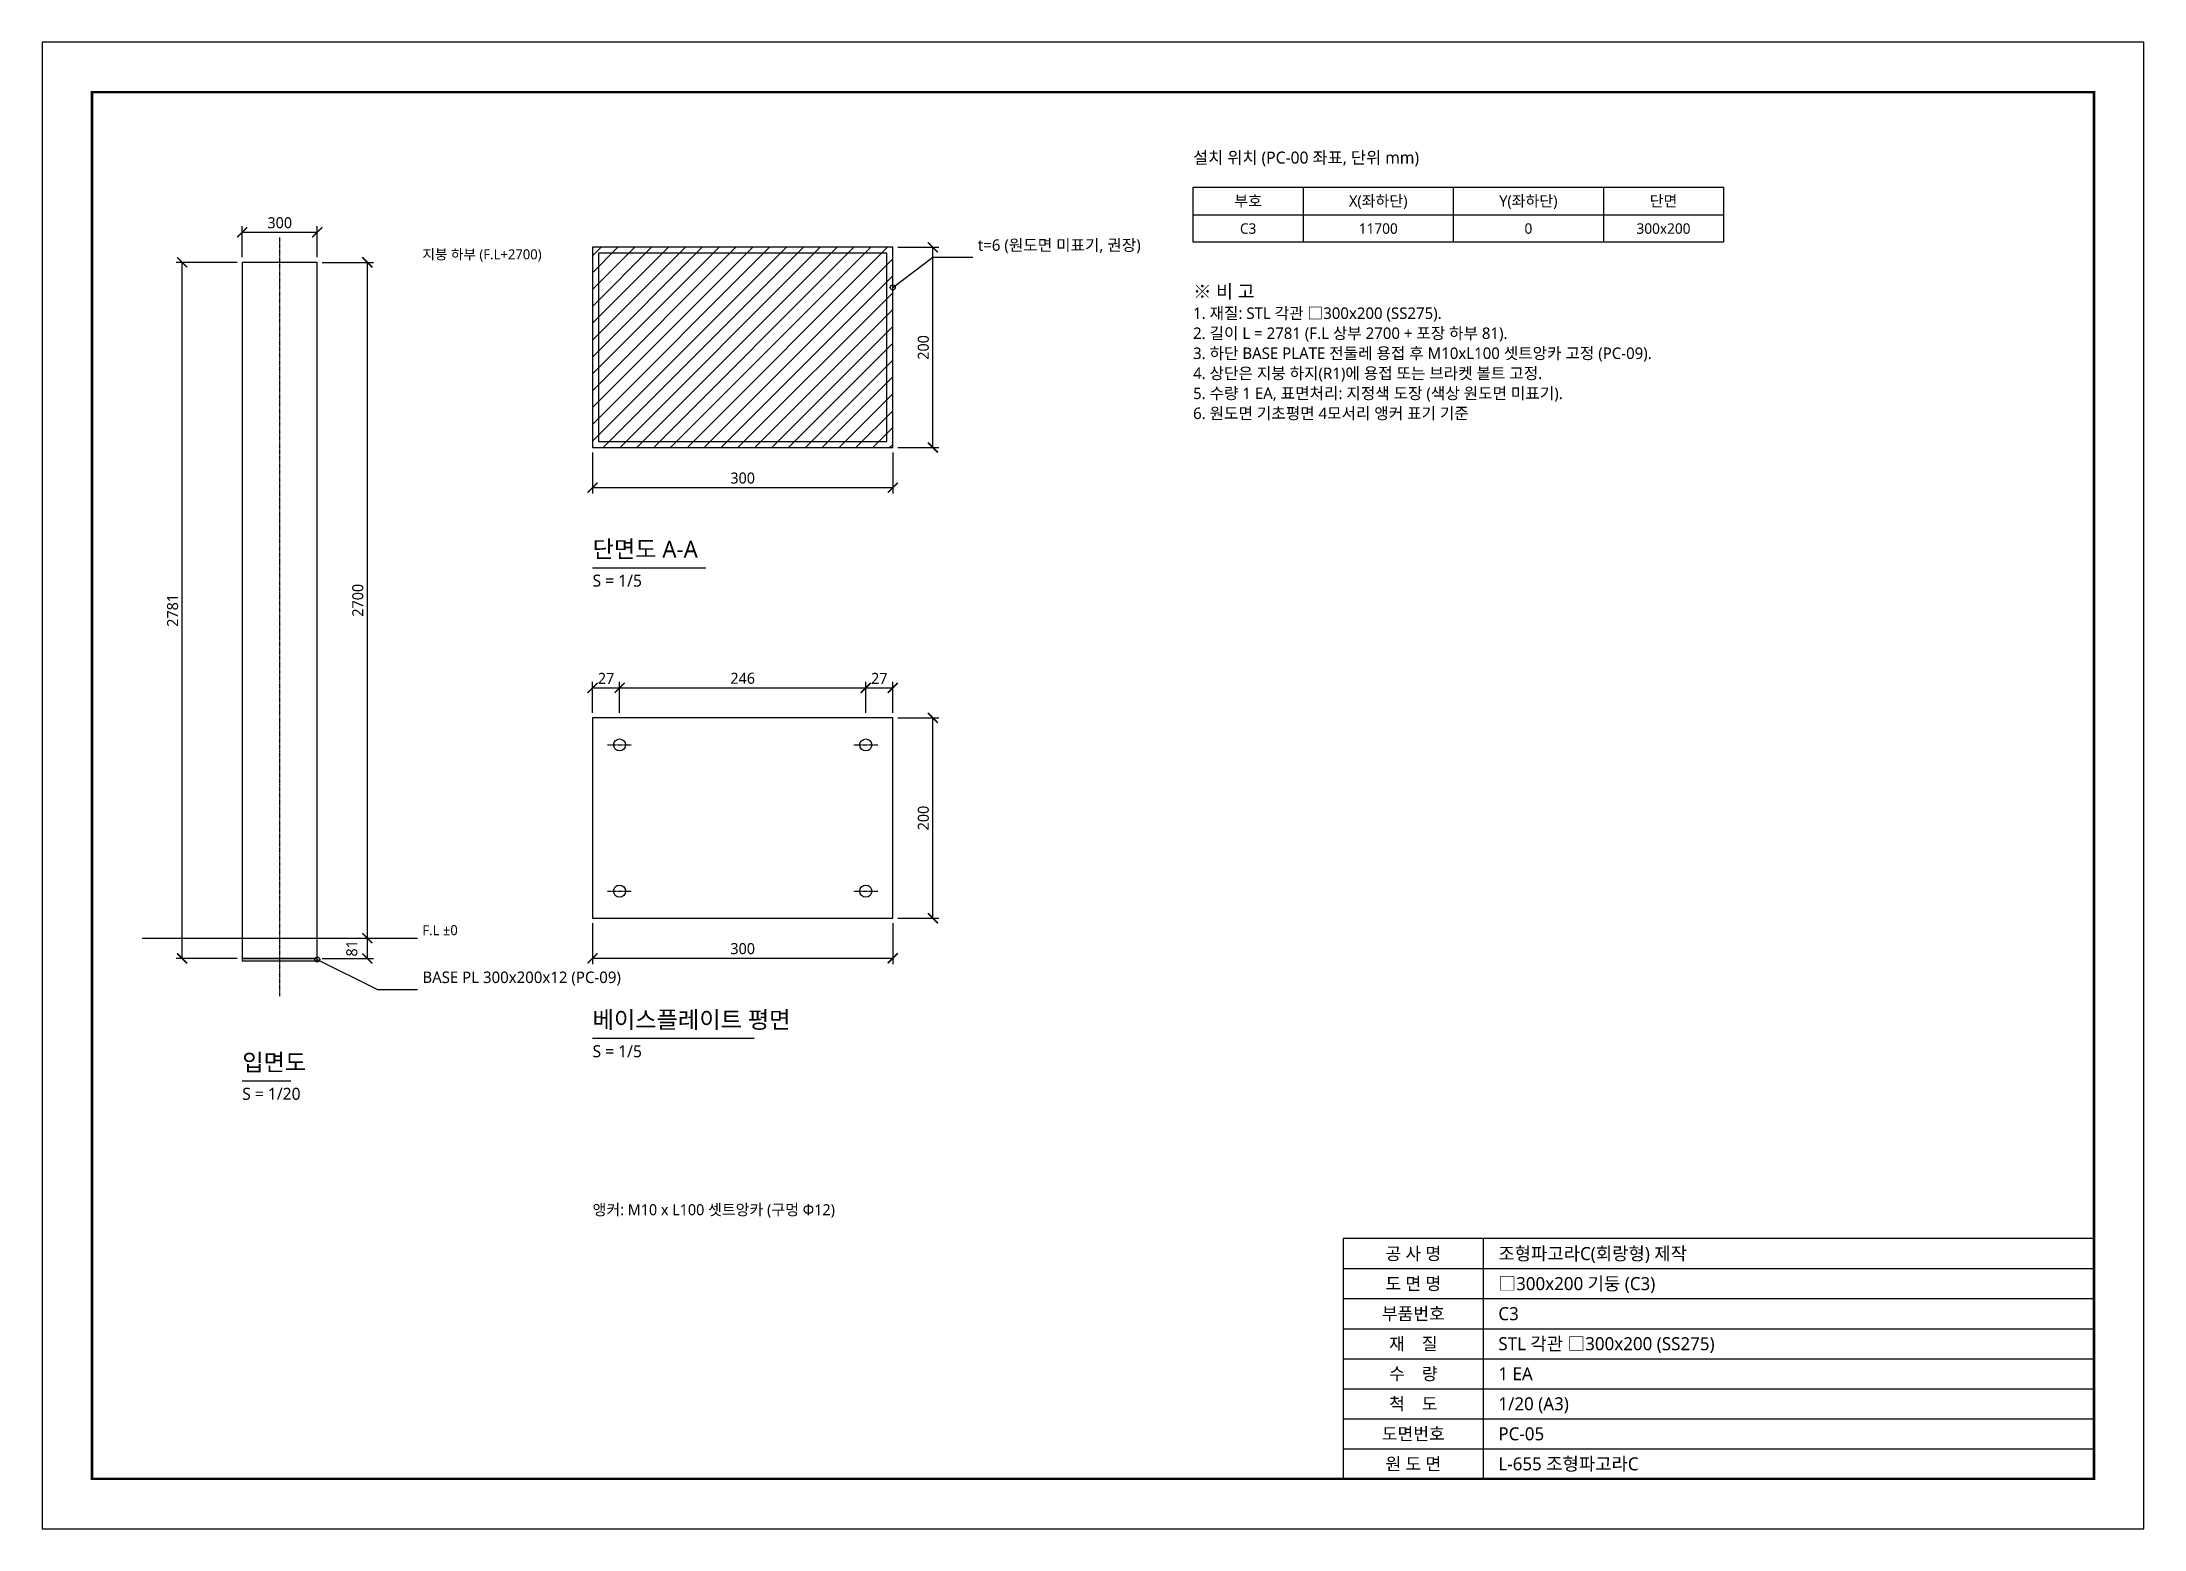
# Model space of a CAD drawing. Header units: millimetres. Extents: x 0 to 650420, y 0 to 14850.
# Drawn here: x 250000 to 258400, y 0 to 5940 of the extents above; entities that cross this region are included whole.
import ezdxf
from ezdxf.enums import TextEntityAlignment as Align

# ---------------------------------------------------------------- set-up
doc = ezdxf.new("R2010")
doc.units = ezdxf.units.MM
doc.linetypes.add('CENTER', pattern=[5.08, 3.175, -0.635, 0.635, -0.635])
for name, color, linetype in [('CENTER', 1, 'CENTER'), ('DIM', 3, 'Continuous'), ('FRAME', 7, 'Continuous'), ('HATCH', 8, 'Continuous'), ('NOTE', 1, 'Continuous'), ('OUTLINE', 7, 'Continuous'), ('TEXT', 7, 'Continuous'), ('THIN', 8, 'Continuous')]:
    doc.layers.add(name, color=color, linetype=linetype)
doc.styles.add('KOR', font='NanumGothic.ttf')
doc.dimstyles.new('PART', dxfattribs={"dimtxt": 2.2, "dimasz": 2, "dimexe": 1.2, "dimexo": 1, "dimgap": 0.8, "dimtad": 1, "dimdec": 1, "dimlfac": 100, "dimdsep": 46, "dimtxsty": 'KOR', "dimblk": 'ARCHTICK', "dimcen": 2.5, "dimclrd": 3, "dimclre": 3, "dimclrt": 3, "dimazin": 3, "dimtfac": 0.5, "dimtmove": 2, "dimatfit": 3})

msp = doc.modelspace()

# ---------------------------------------------------------------- texts
at = {"layer": 'TEXT', "style": 'KOR'}
for s, height, p in [('설치 위치 (PC-00 좌표, 단위 mm)', 48, (254600, 5440)), ('t=6 (원도면 미표기, 권장)', 46, (253740, 5092)), ('지붕 하부 (F.L+2700)', 40, (251520, 5060)), ('※ 비 고', 54, (254600, 4900)), ('1. 재질: STL 각관 □300x200 (SS275).', 46, (254600, 4820)), ('2. 길이 L = 2781 (F.L 상부 2700 + 포장 하부 81).', 46, (254600, 4740)), ('3. 하단 BASE PLATE 전둘레 용접 후 M10xL100 셋트앙카 고정 (PC-09).', 46, (254600, 4660)), ('4. 상단은 지붕 하지(R1)에 용접 또는 브라켓 볼트 고정.', 46, (254600, 4580)), ('5. 수량 1 EA, 표면처리: 지정색 도장 (색상 원도면 미표기).', 46, (254600, 4500)), ('6. 원도면 기초평면 4모서리 앵커 표기 기준', 46, (254600, 4420)), ('단면도 A-A', 68, (252200, 3860)), ('S = 1/5', 48, (252200, 3750)), ('F.L ±0', 40, (251520, 2360)), ('BASE PL 300x200x12 (PC-09)', 46, (251520, 2167)), ('베이스플레이트 평면', 68, (252200, 1980)), ('S = 1/5', 48, (252200, 1870)), ('입면도', 68, (250800, 1810)), ('S = 1/20', 48, (250800, 1700)), ('앵커: M10 x L100 셋트앙카 (구멍 Φ12)', 44, (252200, 1240))]:
    msp.add_text(s, height=height, dxfattribs=at).set_placement(p, align=Align.BOTTOM_LEFT)
for s, height, p in [('부호', 44, (254820, 5305)), ('X(좌하단)', 44, (255340, 5305)), ('Y(좌하단)', 44, (255940, 5305)), ('단면', 44, (256480, 5305)), ('C3', 41.8, (254820, 5195)), ('11700', 41.8, (255340, 5195)), ('0', 41.8, (255940, 5195)), ('300x200', 41.8, (256480, 5195)), ('공 사 명', 50, (255480, 1100)), ('도 면 명', 50, (255480, 980)), ('부품번호', 50, (255480, 860)), ('재    질', 50, (255480, 740)), ('수    량', 50, (255480, 620)), ('척    도', 50, (255480, 500)), ('도면번호', 50, (255480, 380)), ('원 도 면', 50, (255480, 260))]:
    msp.add_text(s, height=height, dxfattribs=at).set_placement(p, align=Align.MIDDLE_CENTER)
for s, p in [('조형파고라C(회랑형) 제작', (255820, 1100)), ('□300x200 기둥 (C3)', (255820, 980)), ('C3', (255820, 860)), ('STL 각관 □300x200 (SS275)', (255820, 740)), ('1 EA', (255820, 620)), ('1/20 (A3)', (255820, 500)), ('PC-05', (255820, 380)), ('L-655 조형파고라C', (255820, 260))]:
    msp.add_text(s, height=52, dxfattribs=at).set_placement(p, align=Align.MIDDLE_LEFT)

# ---------------------------------------------------------------- blocks, each defined once
blk = doc.blocks.new('_ARCHTICK')
at = {"color": 0, "linetype": 'BYBLOCK', "const_width": 0.15}
blk.add_lwpolyline([(-0.5, -0.5), (0.5, 0.5)], dxfattribs=at)

# ---------------------------------------------------------------- dimensions: what is measured, and where the dimension line sits
at = {"layer": 'DIM'}
for base, p1, p2, override in [((250800, 5180), (250800, 5060), (251100, 5060), {"dimscale": 20, "dimlfac": 1}), ((252200, 4160), (252200, 4320), (253400, 4320), {"dimscale": 20, "dimlfac": 0.25}), ((252200, 3360), (252200, 3240), (252308, 3240), {"dimscale": 20, "dimlfac": 0.25}), ((252308, 3360), (252308, 3240), (253292, 3240), {"dimscale": 20, "dimlfac": 0.25}), ((253292, 3360), (253292, 3240), (253400, 3240), {"dimscale": 20, "dimlfac": 0.25}), ((252200, 2280), (252200, 2440), (253400, 2440), {"dimscale": 20, "dimlfac": 0.25})]:
    msp.add_linear_dim(base=base, p1=p1, p2=p2, dimstyle='PART', override=override, dxfattribs=at).render()
for base, p1, p2, override in [((253560, 4320), (253400, 4320), (253400, 5120), {"dimscale": 20, "dimlfac": 0.25}), ((250560, 2279), (250800, 2279), (250800, 5060), {"dimscale": 20, "dimlfac": 1}), ((251300, 2360), (251100, 2360), (251100, 5060), {"dimscale": 20, "dimlfac": 1}), ((253560, 2440), (253400, 2440), (253400, 3240), {"dimscale": 20, "dimlfac": 0.25}), ((251300, 2279), (251100, 2279), (251100, 2360), {"dimscale": 20, "dimlfac": 1})]:
    msp.add_linear_dim(base=base, p1=p1, p2=p2, angle=90, dimstyle='PART', override=override, dxfattribs=at).render()

# ---------------------------------------------------------------- hatches: boundary and pattern name
at = {"layer": 'HATCH'}
h = msp.add_hatch(dxfattribs=at)
h.set_pattern_fill('ANSI31', scale=15)
h.paths.add_polyline_path([(252200, 4320), (253400, 4320), (253400, 5120), (252200, 5120)])

# ---------------------------------------------------------------- linework, layer by layer
at = {"layer": 'CENTER'}
for p, q in [((250950, 2129), (250950, 5160)), ((252260, 3132), (252356, 3132)), ((253244, 3132), (253340, 3132)), ((252260, 2548), (252356, 2548)), ((253244, 2548), (253340, 2548))]:
    msp.add_line(p, q, dxfattribs=at)
at = {"layer": 'DIM'}
for points in [[(253400, 4960), (253560, 5080), (253720, 5080)], [(251100, 2275), (251340, 2155), (251500, 2155)]]:
    msp.add_lwpolyline(points, dxfattribs=at)
for centre in [(253400, 4960), (251100, 2275)]:
    msp.add_circle(centre, 10, dxfattribs=at)
at = {"layer": 'FRAME'}
for points in [[(250000, 0), (258400, 0), (258400, 5940), (250000, 5940)], [(254600, 5360), (256720, 5360), (256720, 5140), (254600, 5140)], [(255200, 200), (258200, 200), (258200, 1160), (255200, 1160)]]:
    msp.add_lwpolyline(points, close=True, dxfattribs=at)
at = {"layer": 'FRAME', "const_width": 10}
msp.add_lwpolyline([(250200, 200), (258200, 200), (258200, 5740), (250200, 5740)], close=True, dxfattribs=at)
at = {"layer": 'NOTE'}
msp.add_line((250400, 2360), (251500, 2360), dxfattribs=at)
at = {"layer": 'OUTLINE'}
for points in [[(250800, 2279), (251100, 2279), (251100, 5060), (250800, 5060)], [(252200, 4320), (253400, 4320), (253400, 5120), (252200, 5120)], [(252200, 2440), (253400, 2440), (253400, 3240), (252200, 3240)], [(250800, 2270), (251100, 2270), (251100, 2279), (250800, 2279)]]:
    msp.add_lwpolyline(points, close=True, dxfattribs=at)
for centre in [(252308, 3132), (253292, 3132), (252308, 2548), (253292, 2548)]:
    msp.add_circle(centre, 24, dxfattribs=at)
at = {"layer": 'TEXT'}
for points in [[(252200, 3840), (252652.2, 3840)], [(252200, 1960), (252846, 1960)], [(250800, 1790), (250993.8, 1790)]]:
    msp.add_lwpolyline(points, dxfattribs=at)
at = {"layer": 'THIN'}
for points in [[(255040, 5360), (255040, 5140)], [(255640, 5360), (255640, 5140)], [(256240, 5360), (256240, 5140)], [(254600, 5250), (256720, 5250)], [(255760, 200), (255760, 1160)], [(255200, 1040), (258200, 1040)], [(255200, 920), (258200, 920)], [(255200, 800), (258200, 800)], [(255200, 680), (258200, 680)], [(255200, 560), (258200, 560)], [(255200, 440), (258200, 440)], [(255200, 320), (258200, 320)]]:
    msp.add_lwpolyline(points, dxfattribs=at)
for points in [[(252224, 4344), (253376, 4344), (253376, 5096), (252224, 5096)], [(252200, 2440), (253400, 2440), (253400, 3240), (252200, 3240)]]:
    msp.add_lwpolyline(points, close=True, dxfattribs=at)

msp.set_redraw_order([(e.dxf.handle, doc.entitydb.next_handle()) for e in msp.query("TEXT MTEXT ATTDEF DIMENSION ARC_DIMENSION")])  # texts and dimensions are drawn at this point

doc.saveas('drawing.dxf')
